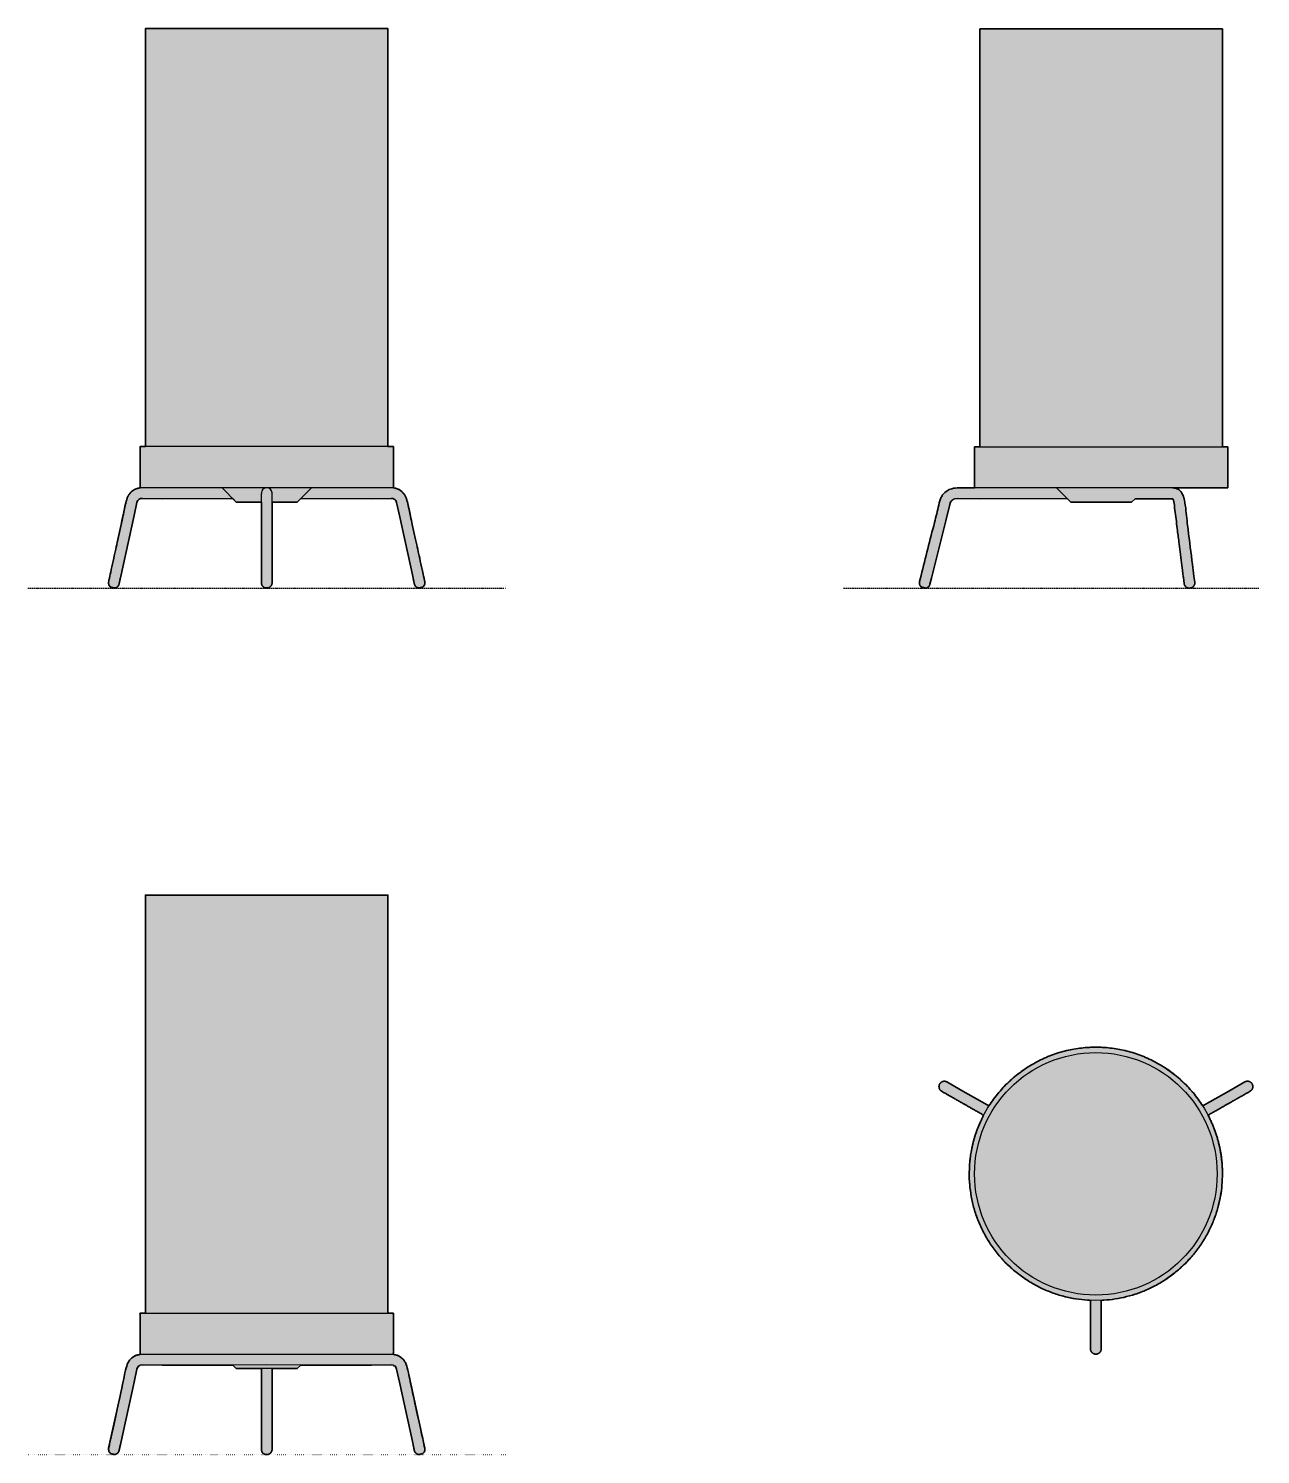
# Model space of a CAD drawing. Header units: millimetres. Extents: x 0 to 691, y -486 to 314.
import ezdxf

# ---------------------------------------------------------------- set-up
doc = ezdxf.new("R2010")
doc.units = ezdxf.units.MM
doc.linetypes.add('Dots', pattern=[1, 0, -1])
doc.layers.add('Blocks', color=7, linetype='Continuous')
doc.layers.add('Blocks$Fill', color=7, linetype='Continuous', true_color=0xffffff)
for name, color, linetype, lineweight, true_color in [('Blocks$Inner', 7, 'Continuous', 25, 0x007f00), ('Blocks$Outline', 7, 'Continuous', 35, 0xff3f3f), ('Groud', 7, 'Dots', 25, 0x243775)]:
    doc.layers.add(name, color=color, linetype=linetype, lineweight=lineweight, true_color=true_color)

# ---------------------------------------------------------------- blocks, each defined once
blk = doc.blocks.new('PM-02 Table Lamp Top')
at = {"layer": 'Blocks$Fill'}
blk.add_hatch(color=256, dxfattribs=at).paths.add_polyline_path([(130.93, 38.07), (129.67, 39.99), (128.33, 41.88), (126.94, 43.72), (125.48, 45.53), (123.96, 47.29), (122.38, 49), (120.75, 50.66), (119.06, 52.26), (117.33, 53.8), (115.54, 55.29), (113.71, 56.71), (111.84, 58.08), (109.94, 59.37), (107.99, 60.6), (106.02, 61.76), (104.02, 62.85), (101.99, 63.88), (99.95, 64.83), (97.89, 65.71), (95.81, 66.52), (93.72, 67.27), (91.63, 67.94), (89.53, 68.54), (87.44, 69.07), (85.34, 69.54), (83.25, 69.93), (81.18, 70.27), (79.11, 70.54), (77.05, 70.74), (75.02, 70.89), (73, 70.97), (71, 71), (69, 70.97), (66.98, 70.89), (64.95, 70.74), (62.89, 70.54), (60.82, 70.27), (58.75, 69.93), (56.66, 69.54), (54.56, 69.07), (52.47, 68.54), (50.37, 67.94), (48.28, 67.27), (46.19, 66.52), (44.11, 65.71), (42.05, 64.83), (40.01, 63.88), (37.98, 62.85), (35.98, 61.76), (34.01, 60.6), (32.06, 59.37), (30.16, 58.08), (28.29, 56.71), (26.46, 55.29), (24.67, 53.8), (22.94, 52.26), (21.25, 50.66), (19.62, 49), (18.04, 47.29), (16.52, 45.53), (15.06, 43.72), (13.67, 41.88), (12.33, 39.99), (11.07, 38.07), (-12.56, 51.54), (-12.62, 51.57), (-12.68, 51.6), (-12.73, 51.63), (-12.79, 51.65), (-12.85, 51.68), (-12.92, 51.71), (-12.98, 51.73), (-13.04, 51.75), (-13.11, 51.77), (-13.18, 51.79), (-13.24, 51.81), (-13.31, 51.83), (-13.38, 51.84), (-13.45, 51.86), (-13.52, 51.87), (-13.59, 51.88), (-13.66, 51.89), (-13.74, 51.89), (-13.81, 51.9), (-13.88, 51.9), (-13.96, 51.9), (-14.03, 51.9), (-14.11, 51.9), (-14.18, 51.89), (-14.26, 51.89), (-14.33, 51.88), (-14.41, 51.87), (-14.48, 51.86), (-14.56, 51.84), (-14.63, 51.82), (-14.7, 51.81), (-14.78, 51.79), (-14.85, 51.76), (-14.92, 51.74), (-14.99, 51.71), (-15.07, 51.68), (-15.14, 51.65), (-15.21, 51.62), (-15.27, 51.59), (-15.34, 51.55), (-15.41, 51.52), (-15.47, 51.48), (-15.54, 51.44), (-15.6, 51.4), (-15.66, 51.36), (-15.72, 51.31), (-15.78, 51.27), (-15.84, 51.22), (-15.9, 51.17), (-15.95, 51.12), (-16.01, 51.07), (-16.06, 51.02), (-16.11, 50.97), (-16.16, 50.92), (-16.21, 50.87), (-16.25, 50.81), (-16.3, 50.76), (-16.34, 50.7), (-16.38, 50.65), (-16.42, 50.59), (-16.46, 50.53), (-16.5, 50.48), (-16.53, 50.42), (-16.56, 50.36), (-16.6, 50.31), (-16.63, 50.25), (-16.66, 50.19), (-16.69, 50.13), (-16.71, 50.07), (-16.74, 50), (-16.76, 49.94), (-16.79, 49.88), (-16.81, 49.81), (-16.83, 49.74), (-16.85, 49.68), (-16.87, 49.61), (-16.88, 49.54), (-16.9, 49.47), (-16.91, 49.4), (-16.92, 49.33), (-16.93, 49.25), (-16.94, 49.18), (-16.95, 49.11), (-16.95, 49.04), (-16.96, 48.96), (-16.96, 48.89), (-16.96, 48.81), (-16.96, 48.74), (-16.95, 48.66), (-16.94, 48.59), (-16.94, 48.51), (-16.93, 48.44), (-16.91, 48.36), (-16.9, 48.29), (-16.88, 48.22), (-16.87, 48.14), (-16.85, 48.07), (-16.83, 48), (-16.8, 47.92), (-16.78, 47.85), (-16.75, 47.78), (-16.72, 47.71), (-16.69, 47.64), (-16.66, 47.57), (-16.63, 47.51), (-16.59, 47.44), (-16.56, 47.38), (-16.52, 47.31), (-16.48, 47.25), (-16.44, 47.19), (-16.4, 47.13), (-16.35, 47.07), (-16.31, 47.01), (-16.26, 46.95), (-16.22, 46.9), (-16.17, 46.85), (-16.12, 46.79), (-16.07, 46.74), (-16.02, 46.69), (-15.97, 46.65), (-15.91, 46.6), (-15.86, 46.56), (-15.81, 46.51), (-15.75, 46.47), (-15.7, 46.43), (-15.64, 46.39), (-15.59, 46.36), (-15.53, 46.32), (8.07, 32.87), (7.05, 30.85), (6.11, 28.82), (5.24, 26.76), (4.43, 24.69), (3.7, 22.62), (3.03, 20.53), (2.44, 18.45), (1.91, 16.36), (1.45, 14.27), (1.06, 12.2), (0.73, 10.13), (0.46, 8.07), (0.26, 6.02), (0.11, 4), (0.03, 1.99), (0, 0), (0.02, -1.53), (0.07, -3.07), (0.15, -4.62), (0.27, -6.19), (0.43, -7.76), (0.62, -9.34), (0.85, -10.93), (1.11, -12.53), (1.42, -14.13), (1.77, -15.73), (2.15, -17.34), (2.57, -18.95), (3.04, -20.55), (3.55, -22.16), (4.09, -23.76), (4.68, -25.36), (5.31, -26.95), (5.98, -28.53), (6.7, -30.1), (7.45, -31.66), (8.25, -33.21), (9.08, -34.75), (9.96, -36.26), (10.88, -37.76), (11.83, -39.25), (12.83, -40.71), (13.86, -42.15), (14.93, -43.56), (16.04, -44.95), (17.19, -46.31), (18.37, -47.65), (19.58, -48.96), (20.82, -50.23), (22.1, -51.48), (23.41, -52.69), (24.75, -53.87), (26.11, -55.01), (27.5, -56.12), (28.92, -57.19), (30.36, -58.22), (31.82, -59.21), (33.3, -60.17), (34.81, -61.08), (36.32, -61.96), (37.86, -62.79), (39.41, -63.58), (40.97, -64.34), (42.54, -65.05), (44.13, -65.72), (45.72, -66.35), (47.31, -66.93), (48.91, -67.48), (50.52, -67.98), (52.13, -68.45), (53.73, -68.87), (55.34, -69.25), (56.94, -69.59), (58.54, -69.9), (60.14, -70.16), (61.73, -70.39), (63.31, -70.58), (64.88, -70.74), (66.45, -70.85), (68, -70.94), (68, -98.1), (68, -98.17), (68, -98.24), (68.01, -98.3), (68.01, -98.37), (68.02, -98.44), (68.03, -98.51), (68.04, -98.58), (68.05, -98.65), (68.06, -98.72), (68.08, -98.79), (68.1, -98.86), (68.12, -98.93), (68.14, -99), (68.16, -99.07), (68.18, -99.14), (68.21, -99.21), (68.24, -99.27), (68.27, -99.34), (68.3, -99.41), (68.34, -99.48), (68.37, -99.55), (68.41, -99.61), (68.45, -99.68), (68.49, -99.74), (68.53, -99.81), (68.58, -99.87), (68.62, -99.93), (68.67, -99.99), (68.72, -100.05), (68.77, -100.11), (68.82, -100.17), (68.88, -100.22), (68.93, -100.28), (68.99, -100.33), (69.05, -100.38), (69.11, -100.43), (69.17, -100.48), (69.23, -100.52), (69.29, -100.57), (69.36, -100.61), (69.42, -100.65), (69.49, -100.69), (69.56, -100.73), (69.62, -100.77), (69.69, -100.8), (69.76, -100.83), (69.83, -100.86), (69.9, -100.89), (69.97, -100.92), (70.03, -100.94), (70.1, -100.96), (70.17, -100.99), (70.24, -101), (70.31, -101.02), (70.38, -101.04), (70.45, -101.05), (70.52, -101.06), (70.59, -101.07), (70.66, -101.08), (70.73, -101.09), (70.8, -101.09), (70.87, -101.1), (70.93, -101.1), (71, -101.1), (71.07, -101.1), (71.13, -101.1), (71.2, -101.09), (71.27, -101.09), (71.34, -101.08), (71.41, -101.07), (71.48, -101.06), (71.55, -101.05), (71.62, -101.04), (71.69, -101.02), (71.76, -101), (71.83, -100.99), (71.9, -100.96), (71.97, -100.94), (72.03, -100.92), (72.1, -100.89), (72.17, -100.86), (72.24, -100.83), (72.31, -100.8), (72.38, -100.77), (72.44, -100.73), (72.51, -100.69), (72.58, -100.65), (72.64, -100.61), (72.71, -100.57), (72.77, -100.52), (72.83, -100.48), (72.89, -100.43), (72.95, -100.38), (73.01, -100.33), (73.07, -100.28), (73.12, -100.22), (73.18, -100.17), (73.23, -100.11), (73.28, -100.05), (73.33, -99.99), (73.38, -99.93), (73.42, -99.87), (73.47, -99.81), (73.51, -99.74), (73.55, -99.68), (73.59, -99.61), (73.63, -99.55), (73.66, -99.48), (73.7, -99.41), (73.73, -99.34), (73.76, -99.27), (73.79, -99.21), (73.82, -99.14), (73.84, -99.07), (73.86, -99), (73.88, -98.93), (73.9, -98.86), (73.92, -98.79), (73.94, -98.72), (73.95, -98.65), (73.96, -98.58), (73.97, -98.51), (73.98, -98.44), (73.99, -98.37), (73.99, -98.3), (74, -98.24), (74, -98.17), (74, -98.1), (74, -70.94), (75.55, -70.85), (77.12, -70.74), (78.69, -70.58), (80.27, -70.39), (81.86, -70.16), (83.46, -69.9), (85.06, -69.59), (86.66, -69.25), (88.27, -68.87), (89.87, -68.45), (91.48, -67.98), (93.09, -67.48), (94.69, -66.93), (96.28, -66.35), (97.87, -65.72), (99.46, -65.05), (101.03, -64.34), (102.59, -63.58), (104.14, -62.79), (105.68, -61.96), (107.19, -61.08), (108.7, -60.17), (110.18, -59.21), (111.64, -58.22), (113.08, -57.19), (114.5, -56.12), (115.89, -55.01), (117.25, -53.87), (118.59, -52.69), (119.9, -51.48), (121.18, -50.23), (122.42, -48.96), (123.63, -47.65), (124.81, -46.31), (125.96, -44.95), (127.07, -43.56), (128.14, -42.15), (129.17, -40.71), (130.17, -39.25), (131.12, -37.76), (132.04, -36.26), (132.92, -34.75), (133.75, -33.21), (134.55, -31.66), (135.3, -30.1), (136.02, -28.53), (136.69, -26.95), (137.32, -25.36), (137.91, -23.76), (138.45, -22.16), (138.96, -20.55), (139.43, -18.95), (139.85, -17.34), (140.23, -15.73), (140.58, -14.13), (140.89, -12.53), (141.15, -10.93), (141.38, -9.34), (141.57, -7.76), (141.73, -6.19), (141.85, -4.62), (141.93, -3.07), (141.98, -1.53), (142, 0), (141.97, 1.99), (141.89, 4), (141.74, 6.02), (141.54, 8.07), (141.27, 10.13), (140.94, 12.2), (140.55, 14.27), (140.09, 16.36), (139.56, 18.45), (138.97, 20.53), (138.3, 22.62), (137.57, 24.69), (136.76, 26.76), (135.89, 28.82), (134.95, 30.85), (133.93, 32.87), (157.53, 46.32), (157.59, 46.36), (157.65, 46.39), (157.7, 46.43), (157.76, 46.47), (157.82, 46.51), (157.87, 46.55), (157.93, 46.59), (157.98, 46.64), (158.04, 46.68), (158.09, 46.73), (158.14, 46.78), (158.19, 46.83), (158.24, 46.88), (158.29, 46.94), (158.34, 46.99), (158.39, 47.05), (158.43, 47.11), (158.48, 47.17), (158.52, 47.23), (158.56, 47.3), (158.6, 47.36), (158.64, 47.43), (158.68, 47.49), (158.72, 47.56), (158.75, 47.63), (158.78, 47.7), (158.81, 47.77), (158.84, 47.84), (158.87, 47.91), (158.9, 47.99), (158.92, 48.06), (158.94, 48.14), (158.96, 48.21), (158.98, 48.29), (158.99, 48.36), (159.01, 48.44), (159.02, 48.52), (159.03, 48.59), (159.04, 48.67), (159.04, 48.75), (159.05, 48.82), (159.05, 48.9), (159.05, 48.98), (159.04, 49.05), (159.04, 49.13), (159.03, 49.2), (159.03, 49.28), (159.02, 49.35), (159.01, 49.42), (158.99, 49.5), (158.98, 49.57), (158.96, 49.64), (158.94, 49.71), (158.92, 49.78), (158.9, 49.85), (158.88, 49.92), (158.86, 49.98), (158.83, 50.05), (158.8, 50.11), (158.78, 50.17), (158.75, 50.24), (158.72, 50.3), (158.69, 50.36), (158.65, 50.41), (158.62, 50.47), (158.58, 50.53), (158.55, 50.59), (158.51, 50.64), (158.47, 50.7), (158.43, 50.75), (158.38, 50.81), (158.34, 50.86), (158.29, 50.92), (158.25, 50.97), (158.2, 51.02), (158.14, 51.07), (158.09, 51.12), (158.04, 51.17), (157.98, 51.22), (157.92, 51.27), (157.87, 51.32), (157.8, 51.36), (157.74, 51.4), (157.68, 51.45), (157.62, 51.49), (157.55, 51.53), (157.48, 51.56), (157.42, 51.6), (157.35, 51.63), (157.28, 51.67), (157.21, 51.7), (157.13, 51.72), (157.06, 51.75), (156.99, 51.78), (156.91, 51.8), (156.84, 51.82), (156.76, 51.84), (156.69, 51.86), (156.61, 51.87), (156.54, 51.89), (156.46, 51.9), (156.38, 51.91), (156.31, 51.92), (156.23, 51.92), (156.15, 51.93), (156.08, 51.93), (156, 51.93), (155.92, 51.93), (155.85, 51.92), (155.77, 51.92), (155.7, 51.91), (155.63, 51.9), (155.55, 51.89), (155.48, 51.87), (155.41, 51.86), (155.34, 51.84), (155.27, 51.83), (155.2, 51.81), (155.13, 51.78), (155.06, 51.76), (154.99, 51.74), (154.93, 51.71), (154.86, 51.69), (154.8, 51.66), (154.74, 51.63), (154.68, 51.6), (154.62, 51.57), (154.56, 51.54), (130.93, 38.07)], flags=0)
at = {"layer": 'Blocks$Inner'}
for points in [[(-12.56, 51.54), (-5.8, 47.68), (-2.2, 45.63), (8.76, 39.38), (11.07, 38.07)], [(154.56, 51.54), (147.8, 47.68), (144.2, 45.63), (133.24, 39.38), (130.93, 38.07)], [(74, -98.1), (74, -90.31), (74, -88.4), (74, -86.17), (74, -70.94)]]:
    blk.add_lwpolyline(points, dxfattribs=at)
for radius in [71, 68]:
    blk.add_circle((71, 0), radius, dxfattribs=at)
for points, knots in [([(-15.44, 46.27), (-18.05, 47.76), (-16.56, 50.36), (-15.08, 52.97), (-12.56, 51.54)], [-9.424778, -9.424778, -9.424778, -4.712389, -4.712389, 0, 0, 0]), ([(157.53, 46.32), (160.14, 47.81), (158.65, 50.41), (157.17, 53.02), (154.56, 51.54)], [0, 0, 0, 4.712389, 4.712389, 9.424778, 9.424778, 9.424778]), ([(68, -98.1), (68, -101.1), (71, -101.1), (74, -101.1), (74, -98.1)], [0, 0, 0, 4.712389, 4.712389, 9.424778, 9.424778, 9.424778])]:
    blk.add_rational_spline(points, [1, 0.707106781222, 1, 0.707106781222, 1], degree=2, knots=knots, dxfattribs=at)
for points, knots in [([(-15.53, 46.32), (-15.02, 46.03), (-13.98, 45.44), (-12.38, 44.53), (-11.01, 43.74), (-9.86, 43.09), (-9, 42.6), (-8.27, 42.18), (-7.69, 41.85), (-7.26, 41.61), (-6.83, 41.36), (-6.44, 41.14), (-5.96, 40.86), (-5.41, 40.55), (-4.82, 40.21), (-4.33, 39.93), (-3.78, 39.62), (-3.25, 39.32), (-2.71, 39.01), (-2.06, 38.65), (-1.34, 38.23), (-0.28, 37.63), (1.11, 36.83), (2.85, 35.84), (4.66, 34.81), (6.4, 33.82), (7.53, 33.18), (8.07, 32.87)], [0, 0, 0, 0, 0.0625, 0.125, 0.1875, 0.21875, 0.25, 0.28125, 0.296875, 0.3125, 0.328125, 0.34375, 0.359375, 0.375, 0.3828125, 0.390625, 0.3984375, 0.40625, 0.4140625, 0.421875, 0.4296875, 0.4375, 0.453125, 0.46875, 0.484375, 0.5, 0.5142436, 0.5142436, 0.5142436, 0.5142436]), ([(133.93, 32.87), (134.47, 33.18), (135.6, 33.82), (137.34, 34.81), (139.15, 35.84), (140.89, 36.83), (142.28, 37.63), (143.34, 38.23), (144.06, 38.65), (144.71, 39.01), (145.25, 39.32), (145.78, 39.62), (146.33, 39.93), (146.82, 40.21), (147.41, 40.55), (147.96, 40.86), (148.44, 41.14), (148.83, 41.36), (149.26, 41.61), (149.69, 41.85), (150.27, 42.18), (151, 42.6), (151.86, 43.09), (153.01, 43.74), (154.38, 44.53), (155.98, 45.44), (157.02, 46.03), (157.53, 46.32)], [-0.5142436, -0.5142436, -0.5142436, -0.5142436, -0.5, -0.484375, -0.46875, -0.453125, -0.4375, -0.4296875, -0.421875, -0.4140625, -0.40625, -0.3984375, -0.390625, -0.3828125, -0.375, -0.359375, -0.34375, -0.328125, -0.3125, -0.296875, -0.28125, -0.25, -0.21875, -0.1875, -0.125, -0.0625, 0, 0, 0, 0]), ([(68, -70.94), (68, -71.56), (68, -72.86), (68, -74.86), (68, -76.94), (68, -78.94), (68, -80.54), (68, -81.77), (68, -82.6), (68, -83.34), (68, -83.96), (68, -84.57), (68, -85.2), (68, -85.77), (68, -86.45), (68, -87.08), (68, -87.64), (68, -88.08), (68, -88.58), (68, -89.07), (68, -89.74), (68, -90.58), (68, -91.57), (68, -92.89), (68, -94.48), (68, -96.31), (68, -97.51), (68, -98.1)], [-0.5142436, -0.5142436, -0.5142436, -0.5142436, -0.5, -0.484375, -0.46875, -0.453125, -0.4375, -0.4296875, -0.421875, -0.4140625, -0.40625, -0.3984375, -0.390625, -0.3828125, -0.375, -0.359375, -0.34375, -0.328125, -0.3125, -0.296875, -0.28125, -0.25, -0.21875, -0.1875, -0.125, -0.0625, 0, 0, 0, 0])]:
    blk.add_open_spline(points, degree=3, knots=knots, dxfattribs=at)
at = {"layer": 'Blocks$Outline'}
for points in [[(11.07, 38.07), (8.76, 39.38), (-2.2, 45.63), (-5.8, 47.68), (-12.56, 51.54)], [(154.56, 51.54), (147.8, 47.68), (144.2, 45.63), (133.24, 39.38), (130.93, 38.07)], [(74, -98.1), (74, -90.31), (74, -88.4), (74, -86.17), (74, -70.94)]]:
    blk.add_lwpolyline(points, dxfattribs=at)
for points, weights, knots in [([(130.93, 38.07), (110.02, 71), (71, 71), (31.98, 71), (11.07, 38.07)], [0.863921146737, 0.814587729629, 1, 0.814587729627, 0.863921146738], [40.926104, 40.926104, 40.926104, 111.526539, 111.526539, 182.126975, 182.126975, 182.126975]), ([(-12.56, 51.54), (-15.08, 52.97), (-16.56, 50.36), (-18, 47.84), (-15.53, 46.32)], [1, 0.707106781222, 1, 0.714178949334, 0.986197191395], [0, 0, 0, 4.712389, 4.712389, 9.310993, 9.310993, 9.310993]), ([(157.53, 46.32), (160.14, 47.81), (158.65, 50.41), (157.17, 53.02), (154.56, 51.54)], [1, 0.707106781222, 1, 0.707106781222, 1], [0, 0, 0, 4.712389, 4.712389, 9.424778, 9.424778, 9.424778]), ([(8.07, 32.87), (0, 17.42), (0, 0), (0, -68.06), (68, -70.94)], [0.873591102566, 0.907724000509, 1, 0.715785698297, 0.983156507507], [187.916646, 187.916646, 187.916646, 223.053078, 223.053078, 331.274899, 331.274899, 331.274899]), ([(68, -98.1), (68, -101.1), (71, -101.1), (74, -101.1), (74, -98.1)], [1, 0.707106781222, 1, 0.707106781222, 1], [0, 0, 0, 4.712389, 4.712389, 9.424778, 9.424778, 9.424778])]:
    blk.add_rational_spline(points, weights, degree=2, knots=knots, dxfattribs=at)
for points, knots in [([(-15.53, 46.32), (-15.02, 46.03), (-13.98, 45.44), (-12.38, 44.53), (-11.01, 43.74), (-9.86, 43.09), (-9, 42.6), (-8.27, 42.18), (-7.69, 41.85), (-7.26, 41.61), (-6.83, 41.36), (-6.44, 41.14), (-5.96, 40.86), (-5.41, 40.55), (-4.82, 40.21), (-4.33, 39.93), (-3.78, 39.62), (-3.25, 39.32), (-2.71, 39.01), (-2.06, 38.65), (-1.34, 38.23), (-0.28, 37.63), (1.11, 36.83), (2.85, 35.84), (4.66, 34.81), (6.4, 33.82), (7.53, 33.18), (8.07, 32.87)], [0, 0, 0, 0, 0.0624998, 0.1249999, 0.1874999, 0.2187499, 0.2499999, 0.2812499, 0.2968749, 0.3124999, 0.3281249, 0.3437499, 0.3593749, 0.3749999, 0.3828125, 0.390625, 0.3984375, 0.40625, 0.4140625, 0.421875, 0.4296875, 0.4375, 0.453125, 0.46875, 0.484375, 0.5, 0.5142436, 0.5142436, 0.5142436, 0.5142436]), ([(133.93, 32.87), (134.47, 33.18), (135.6, 33.82), (137.34, 34.81), (139.15, 35.84), (140.89, 36.83), (142.28, 37.63), (143.34, 38.23), (144.06, 38.65), (144.71, 39.01), (145.25, 39.32), (145.78, 39.62), (146.33, 39.93), (146.82, 40.21), (147.41, 40.55), (147.96, 40.86), (148.44, 41.14), (148.83, 41.36), (149.26, 41.61), (149.69, 41.85), (150.27, 42.18), (151, 42.6), (151.86, 43.09), (153.01, 43.74), (154.38, 44.53), (155.98, 45.44), (157.02, 46.03), (157.53, 46.32)], [-0.5142436, -0.5142436, -0.5142436, -0.5142436, -0.5, -0.484375, -0.46875, -0.453125, -0.4375, -0.4296875, -0.421875, -0.4140625, -0.40625, -0.3984375, -0.390625, -0.3828125, -0.375, -0.359375, -0.34375, -0.328125, -0.3125, -0.296875, -0.28125, -0.25, -0.21875, -0.1875, -0.125, -0.0625, 0, 0, 0, 0]), ([(68, -70.94), (68, -71.56), (68, -72.86), (68, -74.86), (68, -76.94), (68, -78.94), (68, -80.54), (68, -81.77), (68, -82.6), (68, -83.34), (68, -83.96), (68, -84.57), (68, -85.2), (68, -85.77), (68, -86.45), (68, -87.08), (68, -87.64), (68, -88.08), (68, -88.58), (68, -89.07), (68, -89.74), (68, -90.58), (68, -91.57), (68, -92.89), (68, -94.48), (68, -96.31), (68, -97.51), (68, -98.1)], [-0.5142436, -0.5142436, -0.5142436, -0.5142436, -0.5, -0.484375, -0.46875, -0.453125, -0.4375, -0.4296875, -0.421875, -0.4140625, -0.40625, -0.3984375, -0.390625, -0.3828125, -0.375, -0.359375, -0.34375, -0.328125, -0.3125, -0.296875, -0.28125, -0.25, -0.21875, -0.1875, -0.125, -0.0625, 0, 0, 0, 0])]:
    blk.add_open_spline(points, degree=3, knots=knots, dxfattribs=at)
for points, weights in [([(142, 0), (142, 17.42), (133.93, 32.87)], [1, 0.907724000508, 0.873591102565]), ([(74, -70.94), (142, -68.06), (142, 0)], [0.983156507511, 0.715785698295, 1])]:
    blk.add_rational_spline(points, weights, degree=2, dxfattribs=at)
blk = doc.blocks.new('PM-02 Table Lamp Side')
at = {"layer": 'Blocks$Fill'}
blk.add_hatch(color=256, dxfattribs=at).paths.add_polyline_path([(192.62, 0.05), (192.62, 0.05), (192.63, 0.05), (192.63, 0.05), (192.64, 0.04), (192.64, 0.04), (192.65, 0.04), (192.65, 0.03), (192.66, 0.03), (192.67, 0.03), (192.69, 0.02), (192.7, 0.02), (192.71, 0.01), (192.72, 0.01), (192.74, 0.01), (192.75, 0), (192.78, -0.01), (192.81, -0.01), (192.84, -0.02), (192.88, -0.02), (192.92, -0.03), (192.96, -0.03), (193, -0.04), (193.04, -0.04), (193.14, -0.04), (193.23, -0.05), (193.34, -0.05), (193.44, -0.04), (193.55, -0.04), (193.66, -0.03), (193.76, -0.02), (193.97, 0), (194.18, 0.03), (194.28, 0.05), (194.39, 0.07), (194.49, 0.09), (194.59, 0.11), (194.69, 0.14), (194.79, 0.16), (194.87, 0.19), (194.92, 0.2), (194.96, 0.22), (194.99, 0.23), (195.03, 0.25), (195.06, 0.26), (195.09, 0.27), (195.12, 0.29), (195.15, 0.3), (195.16, 0.31), (195.18, 0.32), (195.19, 0.32), (195.2, 0.33), (195.21, 0.34), (195.22, 0.34), (195.23, 0.35), (195.23, 0.36), (195.24, 0.37), (195.25, 0.37), (195.25, 0.37), (195.25, 0.37), (195.26, 0.38), (195.26, 0.38), (195.26, 0.38), (195.34, 0.44), (195.42, 0.5), (195.5, 0.56), (195.58, 0.63), (195.66, 0.69), (195.73, 0.77), (195.77, 0.8), (195.81, 0.84), (195.84, 0.88), (195.88, 0.92), (195.91, 0.96), (195.94, 1), (195.98, 1.04), (196.01, 1.08), (196.04, 1.12), (196.07, 1.17), (196.1, 1.21), (196.13, 1.25), (196.16, 1.3), (196.19, 1.34), (196.21, 1.39), (196.24, 1.44), (196.26, 1.48), (196.29, 1.53), (196.31, 1.58), (196.34, 1.63), (196.36, 1.67), (196.38, 1.72), (196.4, 1.77), (196.42, 1.82), (196.44, 1.87), (196.45, 1.92), (196.47, 1.97), (196.49, 2.02), (196.5, 2.08), (196.51, 2.13), (196.53, 2.18), (196.54, 2.23), (196.55, 2.28), (196.56, 2.33), (196.57, 2.38), (196.58, 2.44), (196.58, 2.49), (196.59, 2.54), (196.6, 2.59), (196.6, 2.64), (196.61, 2.75), (196.61, 2.85), (196.61, 2.95), (196.6, 3.05), (196.6, 3.15), (196.58, 3.25), (196.16, 6.65), (192.85, 32.75), (192.85, 32.75), (192.85, 32.75), (192.84, 32.83), (191.49, 44.95), (191.29, 46.4), (191.06, 47.85), (190.92, 48.57), (190.77, 49.29), (190.62, 49.98), (190.54, 50.31), (190.44, 50.65), (190.35, 50.99), (190.24, 51.32), (190.12, 51.64), (190.06, 51.81), (189.99, 51.97), (189.9, 52.19), (189.79, 52.42), (189.68, 52.64), (189.57, 52.86), (189.45, 53.07), (189.32, 53.28), (189.18, 53.49), (189.04, 53.7), (188.91, 53.88), (188.77, 54.06), (188.62, 54.23), (188.54, 54.32), (188.47, 54.4), (188.39, 54.48), (188.31, 54.57), (188.23, 54.64), (188.14, 54.72), (188.06, 54.8), (187.97, 54.87), (187.89, 54.94), (187.8, 55.01), (187.73, 55.06), (187.66, 55.11), (187.52, 55.2), (187.38, 55.29), (187.23, 55.38), (187.08, 55.46), (186.93, 55.53), (186.78, 55.61), (186.62, 55.67), (186.46, 55.74), (186.29, 55.8), (186.13, 55.85), (185.96, 55.9), (185.79, 55.95), (185.62, 55.98), (185.44, 56.02), (185.27, 56.05), (185.14, 56.06), (185, 56.08), (184.87, 56.09), (184.73, 56.1), (184.46, 56.11), (184.19, 56.12), (215.13, 56.12), (215.13, 79.22), (212.13, 79.22), (212.13, 313.62), (76.13, 313.62), (76.13, 79.22), (73.13, 79.22), (73.13, 56.12), (66.51, 56.2), (64.3, 56.17), (63.29, 56.13), (62.78, 56.1), (62.28, 56.06), (61.78, 56), (61.53, 55.97), (61.28, 55.93), (61.03, 55.88), (60.78, 55.83), (60.54, 55.77), (60.29, 55.71), (60.12, 55.66), (59.95, 55.6), (59.78, 55.54), (59.61, 55.48), (59.44, 55.42), (59.27, 55.35), (59.11, 55.28), (58.94, 55.21), (58.78, 55.13), (58.62, 55.05), (58.45, 54.97), (58.29, 54.88), (58.14, 54.79), (57.98, 54.7), (57.82, 54.61), (57.67, 54.51), (57.52, 54.41), (57.37, 54.3), (57.22, 54.2), (57.08, 54.09), (56.93, 53.98), (56.79, 53.86), (56.65, 53.75), (56.51, 53.63), (56.38, 53.51), (56.25, 53.38), (56.12, 53.25), (55.99, 53.13), (55.87, 52.99), (55.75, 52.86), (55.63, 52.73), (55.51, 52.59), (55.36, 52.4), (55.21, 52.21), (55.07, 52.01), (54.94, 51.81), (54.81, 51.61), (54.69, 51.4), (54.57, 51.19), (54.46, 50.98), (54.33, 50.72), (54.21, 50.46), (54.1, 50.19), (53.99, 49.92), (53.89, 49.65), (53.8, 49.37), (53.71, 49.09), (53.62, 48.81), (53.47, 48.25), (43.13, 7), (42.27, 3.61), (42.25, 3.51), (42.23, 3.41), (42.21, 3.31), (42.2, 3.21), (42.19, 3.11), (42.18, 3.01), (42.18, 2.91), (42.18, 2.8), (42.18, 2.7), (42.19, 2.6), (42.2, 2.55), (42.2, 2.49), (42.21, 2.44), (42.22, 2.39), (42.23, 2.34), (42.24, 2.29), (42.25, 2.23), (42.26, 2.18), (42.27, 2.13), (42.29, 2.08), (42.3, 2.03), (42.32, 1.98), (42.33, 1.93), (42.35, 1.88), (42.37, 1.83), (42.39, 1.78), (42.41, 1.73), (42.43, 1.68), (42.45, 1.63), (42.47, 1.59), (42.49, 1.54), (42.52, 1.49), (42.54, 1.45), (42.57, 1.4), (42.62, 1.31), (42.68, 1.22), (42.73, 1.14), (42.8, 1.06), (42.86, 0.98), (42.92, 0.9), (42.99, 0.82), (43.06, 0.75), (43.13, 0.68), (43.21, 0.62), (45.85, -0.05), (45.95, -0.02), (46.04, 0), (46.14, 0.03), (46.23, 0.07), (46.33, 0.11), (46.42, 0.15), (46.51, 0.19), (46.61, 0.24), (46.7, 0.29), (46.78, 0.34), (46.83, 0.37), (46.87, 0.4), (46.92, 0.43), (46.96, 0.46), (47, 0.49), (47.04, 0.52), (47.08, 0.56), (47.12, 0.59), (47.16, 0.63), (47.2, 0.66), (47.24, 0.7), (47.28, 0.73), (47.32, 0.77), (47.35, 0.81), (47.39, 0.85), (47.42, 0.89), (47.46, 0.93), (47.49, 0.97), (47.53, 1.01), (47.56, 1.05), (47.59, 1.09), (47.62, 1.13), (47.65, 1.18), (47.68, 1.22), (47.74, 1.31), (47.79, 1.4), (47.84, 1.49), (47.88, 1.58), (47.93, 1.67), (47.97, 1.77), (48, 1.86), (48.03, 1.96), (48.06, 2.05), (48.09, 2.15), (48.94, 5.54), (48.93, 5.54), (59.29, 46.91), (59.72, 48.16), (60.01, 48.65), (60.43, 49.12), (60.93, 49.52), (61.34, 49.77), (62.09, 49.99), (63.54, 50.16), (76.35, 49.99), (125.07, 50.11), (127.06, 48.12), (161.2, 48.12), (163.15, 50.06), (184.3, 50.01), (184.31, 49.98), (184.35, 49.93), (184.38, 49.88), (184.4, 49.82), (184.43, 49.77), (184.46, 49.72), (184.48, 49.66), (184.52, 49.56), (184.59, 49.39), (184.64, 49.23), (184.7, 49.06), (184.74, 48.88), (184.8, 48.67), (184.85, 48.45), (184.89, 48.23), (184.92, 48.01), (190.21, 5.9), (190.21, 5.9), (190.63, 2.5), (190.65, 2.4), (190.66, 2.31), (190.68, 2.21), (190.71, 2.11), (190.73, 2.01), (190.77, 1.91), (190.78, 1.86), (190.8, 1.81), (190.82, 1.77), (190.84, 1.72), (190.86, 1.67), (190.88, 1.62), (190.9, 1.57), (190.93, 1.53), (190.95, 1.48), (190.98, 1.43), (191, 1.39), (191.03, 1.34), (191.06, 1.29), (191.09, 1.25), (191.12, 1.21), (191.15, 1.16), (191.18, 1.12), (191.21, 1.08), (191.24, 1.03), (191.27, 0.99), (191.31, 0.95), (191.34, 0.91), (191.38, 0.87), (191.41, 0.83), (191.45, 0.79), (191.49, 0.75), (191.53, 0.72), (191.57, 0.68), (191.6, 0.65), (191.64, 0.61), (191.69, 0.58), (191.73, 0.54), (191.77, 0.51), (191.81, 0.48), (191.85, 0.45), (191.9, 0.42), (191.94, 0.39), (191.98, 0.36), (192.03, 0.33), (192.07, 0.31), (192.16, 0.26), (192.25, 0.21), (192.34, 0.16), (192.44, 0.12), (192.53, 0.09)], flags=0)
at = {"layer": 'Blocks$Inner'}
for p, q in [((184.96, 47.71), (184.99, 47.54)), ((42.27, 3.61), (43.13, 7)), ((45.85, -0.05), (43.21, 0.62)), ((190.21, 5.9), (190.63, 2.5)), ((196.58, 3.25), (196.16, 6.65))]:
    blk.add_line(p, q, dxfattribs=at)
for points in [[(76.13, 79.22), (76.13, 313.62), (212.13, 313.62), (212.13, 79.22)], [(119.06, 56.12), (127.06, 48.12), (161.2, 48.12), (163.15, 50.06), (184.3, 50.01)], [(125.07, 50.11), (76.35, 49.99), (63.54, 50.16), (62.09, 49.99), (61.34, 49.77), (60.93, 49.52), (60.43, 49.12), (60.01, 48.65), (59.72, 48.16), (59.29, 46.91), (57.04, 37.67), (48.93, 5.54), (48.94, 5.54), (48.09, 2.15)]]:
    blk.add_lwpolyline(points, dxfattribs=at)
blk.add_lwpolyline([(215.13, 79.22), (215.13, 56.12), (73.13, 56.12), (73.13, 79.22)], close=True, dxfattribs=at)
at = {"layer": 'Blocks$Inner', "extrusion": (0, 0, -1)}
for centre, start, end in [((-45.17, 2.88), 310.99432, 14.13521), ((-45.19, 2.87), 194.03276, 257.17365)]:
    blk.add_arc(centre, 2.99, start, end, dxfattribs=at)
at = {"layer": 'Blocks$Inner'}
for centre, start, end in [((193.57, 2.86), 186.95109, 251.24043), ((193.64, 2.87), 303.06934, 7.33911)]:
    blk.add_arc(centre, 2.97, start, end, dxfattribs=at)
for points, knots in [([(43.13, 7), (45.64, 16.95), (48.97, 30.15), (52.68, 44.74), (53.89, 50.24), (56.15, 53.69), (59.67, 55.98), (65.92, 56.27), (70.2, 56.18), (73.13, 56.12)], [27.330388, 27.330388, 27.330388, 27.330388, 58.068463, 68.087485, 72.756656, 74.677004, 80.387737, 84.418102, 93.251194, 93.251194, 93.251194, 93.251194]), ([(196.16, 6.65), (195.88, 8.83), (194.75, 17.55), (193.5, 27.89), (191.9, 39.92), (191.55, 46.39), (190.19, 51.75), (189.14, 53.69), (187.97, 54.99), (186.63, 55.73), (185.22, 56.12), (184.22, 56.12), (183.69, 56.12)], [118.75996, 118.75996, 118.75996, 118.75996, 125.339405, 145.146067, 149.999536, 161.741139, 164.525886, 166.499395, 168.310506, 169.656983, 171.059613, 172.639276, 172.639276, 172.639276, 172.639276]), ([(184.3, 50.01), (184.3, 50), (184.4, 49.85), (184.56, 49.49), (184.78, 48.83), (184.91, 48.15), (185.41, 44.27), (186.02, 39.14), (187.05, 30.92), (188.02, 23.24), (190.2, 5.91), (190.21, 5.9)], [58.040558, 58.040558, 58.040558, 58.040558, 58.073392, 58.548967, 59.257941, 60.149798, 60.62608, 70.987297, 76.044423, 84.370521, 102.617601, 102.617601, 102.617601, 102.617601])]:
    blk.add_open_spline(points, degree=3, knots=knots, dxfattribs=at)
blk.add_rational_spline([(192.62, 0.05), (192.9, -0.13), (193.97, 0), (195.04, 0.13), (195.26, 0.38)], [0.921088229688, 0.754103663584, 1, 0.754103663584, 0.921088229688], degree=2, knots=[109.365939, 109.365939, 109.365939, 110.684689, 110.684689, 112.003439, 112.003439, 112.003439], dxfattribs=at)
at = {"layer": 'Blocks$Outline'}
for points in [[(212.13, 313.62), (76.13, 313.62)], [(76.13, 313.62), (76.13, 79.22)], [(212.13, 79.22), (212.13, 313.62)], [(76.13, 79.22), (73.13, 79.22)], [(73.13, 79.22), (73.13, 56.12)], [(215.13, 79.22), (212.13, 79.22)], [(215.13, 56.12), (215.13, 79.22)], [(184.19, 56.12), (215.13, 56.12)], [(48.93, 5.54), (57.04, 37.67), (59.29, 46.91), (59.72, 48.16), (60.01, 48.65), (60.43, 49.12), (60.93, 49.52), (61.34, 49.77), (62.09, 49.99), (63.54, 50.16), (76.35, 49.99), (125.07, 50.11)], [(125.07, 50.11), (127.06, 48.12)], [(127.06, 48.12), (161.2, 48.12)], [(161.2, 48.12), (163.15, 50.06)], [(163.15, 50.06), (184.3, 50.01)], [(192.85, 32.75), (192.84, 32.83)], [(43.13, 7), (42.27, 3.61)], [(43.21, 0.62), (45.85, -0.05)], [(48.09, 2.15), (48.94, 5.54)], [(48.94, 5.54), (48.93, 5.54)], [(190.21, 5.9), (190.63, 2.5)], [(196.58, 3.25), (196.16, 6.65)]]:
    blk.add_lwpolyline(points, dxfattribs=at)
for points, knots in [([(73.13, 56.12), (70.2, 56.18), (65.92, 56.27), (59.67, 55.98), (56.15, 53.69), (53.89, 50.24), (52.68, 44.74), (48.97, 30.15), (45.64, 16.95), (43.13, 7)], [0, 0, 0, 0, 8.833093, 12.863458, 18.574191, 20.494539, 25.163709, 35.182732, 65.920807, 65.920807, 65.920807, 65.920807]), ([(192.84, 32.83), (192.63, 34.43), (191.9, 39.92), (191.55, 46.39), (190.19, 51.75), (189.14, 53.69), (187.97, 54.99), (186.63, 55.73), (185.38, 56.08), (184.55, 56.11), (184.19, 56.12)], [26.386107, 26.386107, 26.386107, 26.386107, 31.239576, 42.981179, 45.765926, 47.739435, 49.550546, 50.897023, 52.299653, 53.385672, 53.385672, 53.385672, 53.385672]), ([(184.3, 50.01), (184.3, 50), (184.4, 49.85), (184.56, 49.49), (184.78, 48.83), (184.91, 48.15), (185.41, 44.27), (186.02, 39.14), (187.05, 30.92), (188.02, 23.24), (190.21, 5.9), (190.21, 5.9), (190.21, 5.9)], [0.292705, 0.292705, 0.292705, 0.292705, 0.32552, 0.800826, 1.509398, 2.400749, 2.876761, 13.232106, 18.286366, 26.607745, 44.844484, 44.869723, 44.869723, 44.869723, 44.869723]), ([(196.16, 6.65), (195.88, 8.83), (194.76, 17.52), (193.7, 26.23), (192.85, 32.75), (192.85, 32.75)], [0, 0, 0, 0, 6.579445, 26.306329, 26.306329, 26.306329, 26.306329, 26.306329])]:
    blk.add_open_spline(points, degree=3, knots=knots, dxfattribs=at)
for points, weights in [([(42.27, 3.61), (41.82, 1.82), (43.21, 0.62)], [1, 0.851997097018, 1]), ([(45.85, -0.05), (47.64, 0.36), (48.09, 2.15)], [1, 0.851997097018, 1]), ([(190.63, 2.5), (190.86, 0.65), (192.62, 0.05)], [1, 0.846707358552, 1]), ([(195.26, 0.38), (196.82, 1.4), (196.58, 3.25)], [1, 0.846798256602, 1])]:
    blk.add_rational_spline(points, weights, degree=2, dxfattribs=at)
blk.add_rational_spline([(192.62, 0.05), (192.9, -0.13), (193.97, 0), (195.04, 0.13), (195.26, 0.38)], [0.921088229688, 0.754103663584, 1, 0.754103663584, 0.921088229688], degree=2, knots=[-2.889547, -2.889547, -2.889547, -1.570796, -1.570796, -0.252046, -0.252046, -0.252046], dxfattribs=at)
blk = doc.blocks.new('PM-02 Table Lamp Back')
at = {"layer": 'Blocks$Fill'}
blk.add_hatch(color=256, dxfattribs=at).paths.add_polyline_path([(65.56, 79.26), (62.56, 79.26), (62.56, 56.16), (60.92, 55.77), (59.34, 55.15), (57.77, 54.04), (56.47, 52.62), (55.49, 50.95), (54.42, 47.27), (52.45, 37.94), (44.93, 3.56), (44.91, 3.46), (44.9, 3.36), (44.88, 3.26), (44.88, 3.16), (44.87, 3.06), (44.87, 2.96), (44.87, 2.85), (44.87, 2.75), (44.88, 2.64), (44.88, 2.59), (44.89, 2.54), (44.9, 2.49), (44.91, 2.43), (44.92, 2.38), (44.93, 2.33), (44.94, 2.28), (44.95, 2.22), (44.96, 2.17), (44.98, 2.12), (44.99, 2.07), (45.01, 2.02), (45.02, 1.97), (45.04, 1.92), (45.06, 1.87), (45.08, 1.82), (45.1, 1.77), (45.12, 1.72), (45.14, 1.67), (45.16, 1.62), (45.19, 1.57), (45.21, 1.53), (45.24, 1.48), (45.26, 1.43), (45.29, 1.39), (45.32, 1.34), (45.34, 1.3), (45.37, 1.25), (45.43, 1.17), (45.5, 1.08), (45.56, 1), (45.63, 0.92), (45.7, 0.85), (45.77, 0.78), (45.84, 0.71), (45.92, 0.64), (45.99, 0.58), (46, 0.57), (46.01, 0.57), (46.01, 0.56), (46.02, 0.56), (46.03, 0.55), (46.04, 0.55), (46.05, 0.54), (46.07, 0.53), (46.1, 0.52), (46.12, 0.51), (46.15, 0.49), (46.21, 0.47), (46.28, 0.44), (46.36, 0.41), (46.45, 0.38), (46.64, 0.33), (46.85, 0.27), (47.06, 0.22), (47.27, 0.17), (47.46, 0.13), (47.66, 0.09), (47.87, 0.06), (48.06, 0.03), (48.15, 0.02), (48.23, 0.01), (48.31, 0.01), (48.38, 0), (48.44, 0), (48.47, 0), (48.49, 0), (48.52, 0), (48.54, 0), (48.55, 0), (48.56, 0.01), (48.57, 0.01), (48.57, 0.01), (48.68, 0.04), (48.79, 0.07), (48.89, 0.1), (48.94, 0.12), (48.99, 0.14), (49.04, 0.16), (49.09, 0.18), (49.14, 0.2), (49.19, 0.22), (49.24, 0.25), (49.29, 0.27), (49.33, 0.3), (49.38, 0.32), (49.43, 0.35), (49.47, 0.38), (49.52, 0.41), (49.56, 0.44), (49.61, 0.47), (49.65, 0.5), (49.7, 0.53), (49.74, 0.56), (49.78, 0.6), (49.82, 0.63), (49.86, 0.66), (49.9, 0.7), (49.94, 0.73), (49.98, 0.77), (50.01, 0.81), (50.05, 0.85), (50.09, 0.89), (50.12, 0.92), (50.16, 0.96), (50.19, 1), (50.22, 1.04), (50.25, 1.09), (50.29, 1.13), (50.32, 1.17), (50.35, 1.21), (50.37, 1.26), (50.4, 1.3), (50.43, 1.34), (50.45, 1.39), (50.48, 1.43), (50.53, 1.52), (50.57, 1.62), (50.61, 1.71), (50.65, 1.8), (50.69, 1.9), (50.72, 2), (50.75, 2.09), (50.77, 2.19), (50.8, 2.29), (51.53, 5.68), (60.72, 47.85), (60.95, 48.46), (61.24, 48.98), (61.62, 49.44), (62.04, 49.79), (62.4, 49.98), (62.67, 50.05), (63.84, 50.21), (74.86, 50.03), (114.51, 50.15), (116.49, 48.16), (130.56, 48.16), (130.56, 2.92), (130.56, 2.87), (130.56, 2.82), (130.56, 2.76), (130.57, 2.71), (130.57, 2.66), (130.57, 2.61), (130.58, 2.55), (130.59, 2.5), (130.59, 2.44), (130.6, 2.39), (130.61, 2.34), (130.62, 2.28), (130.63, 2.23), (130.65, 2.18), (130.66, 2.12), (130.68, 2.07), (130.69, 2.01), (130.71, 1.96), (130.73, 1.91), (130.75, 1.86), (130.77, 1.8), (130.79, 1.75), (130.81, 1.7), (130.83, 1.65), (130.86, 1.6), (130.88, 1.54), (130.91, 1.49), (130.94, 1.44), (130.97, 1.39), (131, 1.35), (131.03, 1.3), (131.06, 1.25), (131.09, 1.2), (131.12, 1.16), (131.16, 1.11), (131.19, 1.06), (131.23, 1.02), (131.26, 0.98), (131.3, 0.93), (131.34, 0.89), (131.38, 0.85), (131.42, 0.81), (131.46, 0.77), (131.5, 0.73), (131.54, 0.69), (131.58, 0.66), (131.62, 0.62), (131.67, 0.58), (131.71, 0.55), (131.76, 0.52), (131.8, 0.48), (131.85, 0.45), (131.89, 0.42), (131.94, 0.39), (131.98, 0.36), (132.03, 0.34), (132.08, 0.31), (132.13, 0.28), (132.17, 0.26), (132.22, 0.24), (132.27, 0.21), (132.32, 0.19), (132.37, 0.17), (132.41, 0.15), (132.44, 0.14), (132.46, 0.14), (132.51, 0.12), (132.56, 0.11), (132.62, 0.09), (132.68, 0.08), (132.74, 0.07), (132.8, 0.06), (132.87, 0.05), (133.01, 0.03), (133.15, 0.02), (133.29, 0.01), (133.43, 0), (133.56, 0), (133.72, 0), (133.87, 0.01), (134.03, 0.02), (134.11, 0.03), (134.19, 0.04), (134.27, 0.05), (134.34, 0.06), (134.41, 0.07), (134.48, 0.09), (134.54, 0.1), (134.6, 0.12), (134.63, 0.13), (134.66, 0.13), (134.68, 0.14), (134.71, 0.15), (134.77, 0.18), (134.82, 0.2), (134.86, 0.22), (134.91, 0.24), (134.96, 0.26), (135, 0.29), (135.05, 0.31), (135.1, 0.34), (135.14, 0.37), (135.19, 0.4), (135.23, 0.42), (135.28, 0.45), (135.32, 0.49), (135.37, 0.52), (135.41, 0.55), (135.45, 0.58), (135.49, 0.62), (135.54, 0.65), (135.58, 0.69), (135.62, 0.73), (135.66, 0.76), (135.7, 0.8), (135.74, 0.84), (135.78, 0.88), (135.81, 0.92), (135.85, 0.97), (135.89, 1.01), (135.92, 1.05), (135.95, 1.1), (135.99, 1.14), (136.02, 1.19), (136.05, 1.23), (136.08, 1.28), (136.11, 1.33), (136.14, 1.37), (136.17, 1.42), (136.2, 1.47), (136.23, 1.52), (136.25, 1.57), (136.28, 1.62), (136.3, 1.67), (136.32, 1.72), (136.34, 1.77), (136.36, 1.82), (136.38, 1.88), (136.4, 1.93), (136.42, 1.98), (136.43, 2.03), (136.45, 2.08), (136.46, 2.14), (136.48, 2.19), (136.49, 2.24), (136.5, 2.3), (136.51, 2.35), (136.52, 2.4), (136.53, 2.45), (136.54, 2.51), (136.54, 2.56), (136.55, 2.61), (136.55, 2.66), (136.56, 2.72), (136.56, 2.77), (136.56, 2.82), (136.56, 2.92), (136.56, 6.31), (136.56, 48.16), (150.63, 48.16), (152.62, 50.15), (203.28, 50.21), (204.45, 50.05), (204.72, 49.98), (205.08, 49.79), (205.5, 49.44), (205.88, 48.98), (206.18, 48.46), (206.4, 47.85), (207.96, 40.55), (215.59, 5.68), (216.33, 2.29), (216.35, 2.19), (216.37, 2.09), (216.4, 1.99), (216.44, 1.9), (216.47, 1.8), (216.51, 1.7), (216.53, 1.66), (216.56, 1.61), (216.58, 1.56), (216.6, 1.52), (216.63, 1.47), (216.66, 1.42), (216.68, 1.38), (216.71, 1.33), (216.74, 1.29), (216.77, 1.24), (216.8, 1.2), (216.83, 1.15), (216.86, 1.11), (216.89, 1.07), (216.93, 1.03), (216.96, 0.99), (217, 0.94), (217.03, 0.9), (217.07, 0.86), (217.11, 0.83), (217.15, 0.79), (217.18, 0.75), (217.22, 0.71), (217.26, 0.68), (217.3, 0.64), (217.34, 0.61), (217.39, 0.57), (217.43, 0.54), (217.47, 0.51), (217.51, 0.48), (217.56, 0.45), (217.6, 0.42), (217.65, 0.39), (217.69, 0.36), (217.74, 0.33), (217.78, 0.31), (217.83, 0.28), (217.88, 0.26), (217.92, 0.23), (217.97, 0.21), (218.07, 0.17), (218.16, 0.13), (218.26, 0.09), (218.35, 0.06), (218.45, 0.03), (218.55, 0.01), (218.55, 0.01), (218.56, 0.01), (218.57, 0), (218.58, 0), (218.6, 0), (218.62, 0), (218.65, 0), (218.67, 0), (218.73, 0), (218.8, 0.01), (218.88, 0.01), (219.05, 0.03), (219.25, 0.06), (219.45, 0.09), (219.66, 0.13), (219.85, 0.17), (220.06, 0.22), (220.27, 0.27), (220.47, 0.32), (220.66, 0.38), (220.75, 0.41), (220.83, 0.44), (220.9, 0.46), (220.96, 0.49), (220.99, 0.5), (221.02, 0.51), (221.04, 0.53), (221.06, 0.54), (221.08, 0.55), (221.09, 0.55), (221.1, 0.56), (221.11, 0.56), (221.11, 0.57), (221.12, 0.57), (221.13, 0.58), (221.21, 0.65), (221.29, 0.72), (221.37, 0.79), (221.44, 0.87), (221.52, 0.95), (221.55, 0.99), (221.59, 1.03), (221.62, 1.07), (221.65, 1.11), (221.68, 1.15), (221.72, 1.2), (221.75, 1.24), (221.78, 1.28), (221.81, 1.33), (221.83, 1.37), (221.86, 1.42), (221.89, 1.47), (221.91, 1.51), (221.94, 1.56), (221.96, 1.61), (221.98, 1.65), (222.01, 1.7), (222.03, 1.75), (222.05, 1.8), (222.07, 1.85), (222.08, 1.9), (222.1, 1.95), (222.12, 2), (222.13, 2.05), (222.15, 2.1), (222.16, 2.15), (222.18, 2.2), (222.19, 2.25), (222.2, 2.3), (222.21, 2.35), (222.22, 2.4), (222.23, 2.45), (222.23, 2.5), (222.24, 2.55), (222.25, 2.66), (222.26, 2.76), (222.26, 2.86), (222.26, 2.96), (222.25, 3.06), (222.25, 3.16), (222.24, 3.26), (222.22, 3.36), (222.21, 3.46), (222.19, 3.56), (221.45, 6.95), (212.7, 47.27), (211.63, 50.95), (210.65, 52.62), (209.35, 54.04), (207.78, 55.15), (206.21, 55.77), (204.56, 56.16), (204.56, 79.26), (201.56, 79.26), (201.56, 313.66), (65.56, 313.66)], flags=0)
at = {"layer": 'Blocks$Inner'}
for p, q in [((62.56, 56.16), (204.56, 56.16)), ((136.56, 2.92), (136.56, 6.32))]:
    blk.add_line(p, q, dxfattribs=at)
for points in [[(65.56, 79.26), (65.56, 313.66), (201.56, 313.66), (201.56, 79.26)], [(44.93, 3.56), (45.67, 6.95), (52.45, 37.94), (54.42, 47.27), (55.49, 50.95), (56.47, 52.62), (57.77, 54.04), (59.34, 55.15), (60.92, 55.77), (62.56, 56.16), (62.56, 79.26), (204.56, 79.26), (204.56, 56.16), (206.21, 55.77), (207.78, 55.15), (209.35, 54.04), (210.65, 52.62), (211.63, 50.95), (212.7, 47.27), (214.67, 37.94), (221.45, 6.95), (222.19, 3.56)], [(216.33, 2.29), (215.59, 5.68), (207.96, 40.55), (206.4, 47.85), (206.18, 48.46), (205.88, 48.98), (205.5, 49.44), (205.08, 49.79), (204.72, 49.98), (204.45, 50.05), (203.28, 50.21), (192.26, 50.03), (133.56, 50.2), (74.86, 50.03), (63.84, 50.21), (62.67, 50.05), (62.4, 49.98), (62.04, 49.79), (61.62, 49.44), (61.24, 48.98), (60.95, 48.46), (60.72, 47.85), (59.16, 40.55), (51.53, 5.68), (50.8, 2.29)], [(152.62, 50.15), (150.63, 48.16), (116.49, 48.16), (114.51, 50.15)], [(130.56, 2.92), (130.56, 44.89), (130.56, 48.16)], [(136.56, 6.31), (136.56, 48.16)]]:
    blk.add_lwpolyline(points, dxfattribs=at)
at = {"layer": 'Blocks$Inner', "extrusion": (0, 0, -1)}
blk.add_arc((-133.5, 2.89), 2.94, 291.75008, 0.70941, dxfattribs=at)
at = {"layer": 'Blocks$Inner'}
blk.add_arc((133.62, 2.89), 2.94, 291.75008, 0.70941, dxfattribs=at)
blk.add_open_spline([(136.56, 30.93), (136.56, 31.36), (136.56, 33.07), (136.56, 36.08), (136.56, 39.16), (136.56, 40.96), (136.56, 41.41)], degree=3, knots=[0.20833333, 0.20833333, 0.20833333, 0.20833333, 0.21875, 0.25, 0.28125, 0.29166667, 0.29166667, 0.29166667, 0.29166667], dxfattribs=at)
blk.add_open_spline([(136.56, 6.32), (136.56, 8.69), (136.56, 13.48), (136.56, 18.39), (136.56, 20.87)], degree=3, dxfattribs=at)
for points, weights in [([(45.99, 0.58), (44.54, 1.74), (44.93, 3.56)], [1, 0.850629245371, 1]), ([(50.8, 2.29), (50.4, 0.45), (48.57, 0.01)], [1, 0.845975593402, 0.908468436737]), ([(133.43, 0), (132.77, 0.02), (132.41, 0.15)], [0.964553711817, 0.821403461372, 0.862865237059]), ([(218.55, 0.01), (216.72, 0.45), (216.33, 2.29)], [1, 0.845975593402, 1]), ([(222.19, 3.56), (222.58, 1.74), (221.13, 0.58)], [1, 0.850629245371, 0.920680339742])]:
    blk.add_rational_spline(points, weights, degree=2, dxfattribs=at)
for points, weights, knots in [([(48.57, 0.01), (48.27, -0.05), (47.27, 0.17), (46.22, 0.4), (45.99, 0.58)], [0.908468436737, 0.763875509747, 1, 0.754404441519, 1], [28.829763, 28.829763, 28.829763, 30.096107, 30.096107, 31.413244, 31.413244, 31.413244]), ([(134.77, 0.18), (134.38, 0), (133.56, 0), (133.5, 0), (133.43, 0)], [0.872472192095, 0.800916955171, 1, 0.981050922673, 0.964553711817], [3.6447, 3.6447, 3.6447, 4.712389, 4.712389, 4.814014, 4.814014, 4.814014]), ([(221.13, 0.58), (220.91, 0.4), (219.85, 0.17), (218.86, -0.05), (218.55, 0.01)], [0.920680339742, 0.754404441519, 1, 0.763875509747, 1], [249.227338, 249.227338, 249.227338, 250.544476, 250.544476, 251.810819, 251.810819, 251.810819])]:
    blk.add_rational_spline(points, weights, degree=2, knots=knots, dxfattribs=at)
at = {"layer": 'Blocks$Outline'}
for points in [[(201.56, 79.26), (201.56, 313.66), (65.56, 313.66), (65.56, 79.26)], [(51.53, 5.68), (59.16, 40.55), (60.72, 47.85), (60.95, 48.46), (61.24, 48.98), (61.62, 49.44), (62.04, 49.79), (62.4, 49.98), (62.67, 50.05), (63.84, 50.21), (74.86, 50.03), (114.51, 50.15)], [(114.51, 50.15), (116.49, 48.16), (130.56, 48.16)], [(136.56, 48.16), (150.63, 48.16), (152.62, 50.15)], [(136.56, 6.31), (136.56, 48.16)], [(152.62, 50.15), (192.26, 50.03), (203.28, 50.21), (204.45, 50.05), (204.72, 49.98), (205.08, 49.79), (205.5, 49.44), (205.88, 48.98), (206.18, 48.46), (206.4, 47.85), (207.96, 40.55), (215.59, 5.68)]]:
    blk.add_lwpolyline(points, dxfattribs=at)
for points, weights, degree, knots in [([(65.56, 79.26), (64.06, 79.26), (62.56, 79.26), (62.56, 67.71), (62.56, 56.16), (61.74, 55.97), (60.92, 55.77), (60.13, 55.46), (59.34, 55.15), (58.56, 54.59), (57.77, 54.04), (57.12, 53.33), (56.47, 52.62), (55.98, 51.78), (55.49, 50.95), (54.96, 49.11), (54.42, 47.27), (53.44, 42.61), (52.45, 37.94), (49.06, 22.45), (45.67, 6.95), (45.3, 5.26), (44.93, 3.56), (44.54, 1.74), (45.99, 0.58), (46.22, 0.4), (47.27, 0.17), (48.27, -0.05), (48.57, 0.01), (50.4, 0.45), (50.8, 2.29), (51.17, 3.98), (51.53, 5.68)], [1, 1, 1, 1, 1, 1, 1, 1, 1, 1, 1, 1, 1, 1, 1, 1, 1, 1, 1, 1, 1, 1, 1, 0.850629245371, 1, 0.754404441519, 1, 0.763875509747, 0.908468436737, 0.845975593402, 1, 1, 1], 2, [186.320291, 186.320291, 186.320291, 189.320291, 189.320291, 212.420291, 212.420291, 213.420291, 213.420291, 214.420291, 214.420291, 215.420291, 215.420291, 216.420291, 216.420291, 217.420291, 217.420291, 218.420291, 218.420291, 219.420291, 219.420291, 220.420291, 220.420291, 223.894288, 223.894288, 227.227338, 227.227338, 228.544476, 228.544476, 229.810819, 229.810819, 233.166586, 233.166586, 236.640583, 236.640583, 236.640583]), ([(215.59, 5.68), (215.96, 3.98), (216.33, 2.29), (216.72, 0.45), (218.55, 0.01), (218.86, -0.05), (219.85, 0.17), (220.91, 0.4), (221.13, 0.58), (222.58, 1.74), (222.19, 3.56), (221.82, 5.26), (221.45, 6.95), (218.06, 22.45), (214.67, 37.94), (213.68, 42.61), (212.7, 47.27), (212.17, 49.11), (211.63, 50.95), (211.14, 51.78), (210.65, 52.62), (210, 53.33), (209.35, 54.04), (208.56, 54.59), (207.78, 55.15), (206.99, 55.46), (206.21, 55.77), (205.38, 55.97), (204.56, 56.16), (204.56, 67.71), (204.56, 79.26), (203.06, 79.26), (201.56, 79.26)], [1, 1, 1, 0.845975593402, 1, 0.763875509747, 1, 0.754404441519, 0.920680339742, 0.850629245371, 1, 1, 1, 1, 1, 1, 1, 1, 1, 1, 1, 1, 1, 1, 1, 1, 1, 1, 1, 1, 1, 1, 1], 2, [0, 0, 0, 3.473996, 3.473996, 6.829763, 6.829763, 8.096107, 8.096107, 9.413244, 9.413244, 12.746295, 12.746295, 16.220291, 16.220291, 17.220291, 17.220291, 18.220291, 18.220291, 19.220291, 19.220291, 20.220291, 20.220291, 21.220291, 21.220291, 22.220291, 22.220291, 23.220291, 23.220291, 24.220291, 24.220291, 47.320291, 47.320291, 50.320291, 50.320291, 50.320291]), ([(130.56, 48.16), (130.56, 46.53), (130.56, 44.89), (130.56, 23.91), (130.56, 2.92), (130.54, 0.9), (132.41, 0.15), (132.77, 0.02), (133.43, 0), (133.5, 0), (133.56, 0), (134.3, 0), (134.71, 0.15)], [0.862865237059, 0.862865237059, 0.862865237059, 0.862865237059, 0.862865237059, 0.711283254547, 0.862865237059, 0.821403461372, 0.964553711817, 0.981050922673, 1, 0.816625239512, 0.86286523706], 2, [-52.209843, -52.209843, -52.209843, -51.209843, -51.209843, -9.239373, -9.239373, -5.695834, -5.695834, -4.814014, -4.814014, -4.712389, -4.712389, -3.728944, -3.728944, -3.728944]), ([(134.71, 0.15), (134.73, 0.16), (135.89, 0.64), (136.58, 1.69), (136.56, 2.92), (136.56, 4.05), (136.56, 5.18), (136.56, 6.31)], [1, 0.997695523289, 0.882884776593, 0.885189253304, 1, 1, 1, 1], 3, [0, 0, 0, 0, 0.069726, 3.543539, 3.543539, 3.543539, 6.928626, 6.928626, 6.928626, 6.928626])]:
    blk.add_rational_spline(points, weights, degree=degree, knots=knots, dxfattribs=at)
blk = doc.blocks.new('PM-02 Table Lamp Front')
at = {"layer": 'Blocks$Fill'}
blk.add_hatch(color=256, dxfattribs=at).paths.add_polyline_path([(215.59, 5.73), (216.33, 2.33), (216.35, 2.23), (216.37, 2.13), (216.4, 2.04), (216.44, 1.94), (216.47, 1.84), (216.51, 1.75), (216.53, 1.7), (216.56, 1.65), (216.58, 1.61), (216.6, 1.56), (216.63, 1.51), (216.66, 1.47), (216.68, 1.42), (216.71, 1.38), (216.74, 1.33), (216.77, 1.29), (216.8, 1.24), (216.83, 1.2), (216.86, 1.16), (216.89, 1.11), (216.93, 1.07), (216.96, 1.03), (217, 0.99), (217.03, 0.95), (217.07, 0.91), (217.11, 0.87), (217.15, 0.83), (217.18, 0.79), (217.22, 0.76), (217.26, 0.72), (217.3, 0.69), (217.34, 0.65), (217.39, 0.62), (217.43, 0.58), (217.47, 0.55), (217.51, 0.52), (217.56, 0.49), (217.6, 0.46), (217.65, 0.43), (217.69, 0.4), (217.74, 0.38), (217.78, 0.35), (217.83, 0.33), (217.88, 0.3), (217.92, 0.28), (217.97, 0.25), (218.07, 0.21), (218.16, 0.17), (218.26, 0.14), (218.35, 0.11), (218.45, 0.08), (218.55, 0.05), (218.55, 0.05), (218.56, 0.05), (218.57, 0.05), (218.58, 0.05), (218.6, 0.05), (218.62, 0.05), (218.65, 0.04), (218.67, 0.04), (218.73, 0.05), (218.8, 0.05), (218.88, 0.06), (219.05, 0.07), (219.25, 0.1), (219.45, 0.14), (219.66, 0.17), (219.85, 0.21), (220.06, 0.26), (220.27, 0.31), (220.47, 0.37), (220.66, 0.42), (220.75, 0.45), (220.83, 0.48), (220.9, 0.51), (220.96, 0.53), (220.99, 0.55), (221.02, 0.56), (221.04, 0.57), (221.06, 0.58), (221.08, 0.59), (221.09, 0.6), (221.1, 0.6), (221.11, 0.61), (221.11, 0.61), (221.12, 0.62), (221.13, 0.62), (221.21, 0.69), (221.29, 0.76), (221.37, 0.83), (221.44, 0.91), (221.52, 0.99), (221.55, 1.03), (221.59, 1.07), (221.62, 1.11), (221.65, 1.16), (221.68, 1.2), (221.72, 1.24), (221.75, 1.28), (221.78, 1.33), (221.81, 1.37), (221.83, 1.42), (221.86, 1.46), (221.89, 1.51), (221.91, 1.56), (221.94, 1.6), (221.96, 1.65), (221.98, 1.7), (222.01, 1.75), (222.03, 1.79), (222.05, 1.84), (222.07, 1.89), (222.08, 1.94), (222.1, 1.99), (222.12, 2.04), (222.13, 2.09), (222.15, 2.14), (222.16, 2.19), (222.18, 2.24), (222.19, 2.29), (222.2, 2.34), (222.21, 2.39), (222.22, 2.44), (222.23, 2.5), (222.23, 2.55), (222.24, 2.6), (222.25, 2.7), (222.26, 2.8), (222.26, 2.91), (222.26, 3.01), (222.25, 3.11), (222.25, 3.21), (222.24, 3.31), (222.22, 3.41), (222.21, 3.51), (222.19, 3.6), (221.45, 7), (212.7, 47.32), (211.63, 50.99), (210.65, 52.66), (209.35, 54.08), (207.78, 55.19), (206.21, 55.82), (204.56, 56.21), (204.56, 79.31), (201.56, 79.31), (201.56, 313.71), (65.56, 313.71), (65.56, 79.31), (62.56, 79.31), (62.56, 56.21), (60.92, 55.82), (59.34, 55.19), (57.77, 54.08), (56.47, 52.66), (55.49, 50.99), (54.42, 47.32), (52.45, 37.99), (44.93, 3.6), (44.91, 3.51), (44.9, 3.41), (44.88, 3.31), (44.88, 3.21), (44.87, 3.1), (44.87, 3), (44.87, 2.9), (44.87, 2.79), (44.88, 2.69), (44.88, 2.63), (44.89, 2.58), (44.9, 2.53), (44.91, 2.48), (44.92, 2.42), (44.93, 2.37), (44.94, 2.32), (44.95, 2.27), (44.96, 2.22), (44.98, 2.17), (44.99, 2.11), (45.01, 2.06), (45.02, 2.01), (45.04, 1.96), (45.06, 1.91), (45.08, 1.86), (45.1, 1.81), (45.12, 1.76), (45.14, 1.71), (45.16, 1.67), (45.19, 1.62), (45.21, 1.57), (45.24, 1.52), (45.26, 1.48), (45.29, 1.43), (45.32, 1.39), (45.34, 1.34), (45.37, 1.3), (45.43, 1.21), (45.5, 1.13), (45.56, 1.05), (45.63, 0.97), (45.7, 0.89), (45.77, 0.82), (45.84, 0.75), (45.92, 0.68), (45.99, 0.62), (46, 0.62), (46.01, 0.61), (46.01, 0.61), (46.02, 0.6), (46.03, 0.6), (46.04, 0.59), (46.05, 0.58), (46.07, 0.57), (46.1, 0.56), (46.12, 0.55), (46.15, 0.54), (46.21, 0.51), (46.28, 0.49), (46.36, 0.46), (46.45, 0.43), (46.64, 0.37), (46.85, 0.31), (47.06, 0.26), (47.27, 0.21), (47.46, 0.17), (47.66, 0.14), (47.87, 0.1), (48.06, 0.08), (48.15, 0.06), (48.23, 0.06), (48.31, 0.05), (48.38, 0.05), (48.44, 0.04), (48.47, 0.04), (48.49, 0.04), (48.52, 0.05), (48.54, 0.05), (48.55, 0.05), (48.56, 0.05), (48.57, 0.05), (48.57, 0.05), (48.68, 0.08), (48.79, 0.11), (48.89, 0.14), (48.94, 0.16), (48.99, 0.18), (49.04, 0.2), (49.09, 0.22), (49.14, 0.25), (49.19, 0.27), (49.24, 0.29), (49.29, 0.32), (49.33, 0.34), (49.38, 0.37), (49.43, 0.4), (49.47, 0.42), (49.52, 0.45), (49.56, 0.48), (49.61, 0.51), (49.65, 0.54), (49.7, 0.57), (49.74, 0.61), (49.78, 0.64), (49.82, 0.67), (49.86, 0.71), (49.9, 0.74), (49.94, 0.78), (49.98, 0.82), (50.01, 0.85), (50.05, 0.89), (50.09, 0.93), (50.12, 0.97), (50.16, 1.01), (50.19, 1.05), (50.22, 1.09), (50.25, 1.13), (50.29, 1.17), (50.32, 1.21), (50.35, 1.26), (50.37, 1.3), (50.4, 1.34), (50.43, 1.39), (50.45, 1.43), (50.48, 1.48), (50.53, 1.57), (50.57, 1.66), (50.61, 1.75), (50.65, 1.85), (50.69, 1.94), (50.72, 2.04), (50.75, 2.14), (50.77, 2.23), (50.8, 2.33), (51.53, 5.73), (60.72, 47.89), (60.95, 48.5), (61.24, 49.02), (61.62, 49.49), (62.04, 49.84), (62.4, 50.02), (62.67, 50.1), (63.84, 50.25), (74.86, 50.08), (114.51, 50.19), (116.49, 48.21), (130.56, 48.21), (130.56, 6.35), (130.56, 2.97), (130.56, 2.86), (130.56, 2.81), (130.57, 2.76), (130.57, 2.71), (130.57, 2.66), (130.58, 2.6), (130.59, 2.55), (130.59, 2.5), (130.6, 2.45), (130.61, 2.39), (130.62, 2.34), (130.63, 2.29), (130.64, 2.23), (130.66, 2.18), (130.67, 2.13), (130.69, 2.08), (130.7, 2.02), (130.72, 1.97), (130.74, 1.92), (130.76, 1.87), (130.78, 1.82), (130.8, 1.77), (130.82, 1.71), (130.85, 1.66), (130.87, 1.61), (130.9, 1.56), (130.92, 1.52), (130.95, 1.47), (130.98, 1.42), (131.01, 1.37), (131.04, 1.32), (131.07, 1.28), (131.1, 1.23), (131.13, 1.19), (131.17, 1.14), (131.2, 1.1), (131.24, 1.05), (131.27, 1.01), (131.31, 0.97), (131.35, 0.93), (131.38, 0.89), (131.42, 0.85), (131.46, 0.81), (131.5, 0.77), (131.54, 0.73), (131.59, 0.7), (131.63, 0.66), (131.67, 0.63), (131.71, 0.59), (131.76, 0.56), (131.8, 0.53), (131.84, 0.5), (131.89, 0.47), (131.93, 0.44), (131.98, 0.41), (132.03, 0.38), (132.07, 0.36), (132.12, 0.33), (132.16, 0.31), (132.21, 0.29), (132.26, 0.26), (132.31, 0.24), (132.35, 0.22), (132.41, 0.2), (132.44, 0.19), (132.46, 0.18), (132.49, 0.17), (132.52, 0.16), (132.58, 0.15), (132.64, 0.13), (132.71, 0.12), (132.78, 0.1), (132.85, 0.09), (132.93, 0.08), (133.01, 0.07), (133.09, 0.06), (133.25, 0.05), (133.41, 0.05), (133.56, 0.04), (133.69, 0.05), (133.83, 0.05), (133.97, 0.06), (134.12, 0.07), (134.25, 0.09), (134.32, 0.1), (134.38, 0.11), (134.45, 0.12), (134.51, 0.14), (134.56, 0.15), (134.61, 0.16), (134.66, 0.18), (134.69, 0.19), (134.71, 0.2), (134.76, 0.22), (134.8, 0.24), (134.85, 0.26), (134.9, 0.28), (134.95, 0.3), (135, 0.33), (135.04, 0.35), (135.09, 0.38), (135.14, 0.41), (135.18, 0.44), (135.23, 0.47), (135.27, 0.5), (135.32, 0.53), (135.36, 0.56), (135.41, 0.59), (135.45, 0.63), (135.5, 0.66), (135.54, 0.7), (135.58, 0.74), (135.62, 0.78), (135.66, 0.81), (135.7, 0.85), (135.74, 0.89), (135.78, 0.94), (135.82, 0.98), (135.86, 1.02), (135.89, 1.06), (135.93, 1.11), (135.96, 1.15), (136, 1.2), (136.03, 1.25), (136.06, 1.29), (136.1, 1.34), (136.13, 1.39), (136.16, 1.44), (136.18, 1.49), (136.21, 1.54), (136.24, 1.59), (136.26, 1.64), (136.29, 1.69), (136.31, 1.74), (136.33, 1.79), (136.35, 1.85), (136.37, 1.9), (136.39, 1.95), (136.41, 2.01), (136.43, 2.06), (136.45, 2.11), (136.46, 2.17), (136.47, 2.22), (136.49, 2.27), (136.5, 2.33), (136.51, 2.38), (136.52, 2.43), (136.53, 2.49), (136.54, 2.54), (136.54, 2.6), (136.55, 2.65), (136.55, 2.7), (136.56, 2.76), (136.56, 2.81), (136.56, 2.86), (136.56, 2.91), (136.56, 2.97), (136.56, 44.94), (136.56, 48.21), (150.63, 48.21), (152.62, 50.19), (203.28, 50.25), (204.45, 50.1), (204.72, 50.02), (205.08, 49.84), (205.5, 49.49), (205.88, 49.02), (206.18, 48.5), (206.4, 47.89), (207.96, 40.59)], flags=0)
at = {"layer": 'Blocks$Inner'}
for p, q in [((130.56, 6.35), (130.56, 52.6)), ((130.56, 6.36), (130.56, 2.97))]:
    blk.add_line(p, q, dxfattribs=at)
for points in [[(201.56, 79.31), (201.56, 313.71), (65.56, 313.71), (65.56, 79.31)], [(204.56, 56.21), (204.56, 79.31), (62.56, 79.31), (62.56, 56.21)], [(222.19, 3.6), (221.45, 7), (214.67, 37.99), (212.7, 47.32), (211.63, 50.99), (210.65, 52.66), (209.35, 54.08), (207.78, 55.19), (206.21, 55.82), (204.56, 56.21), (62.56, 56.21), (60.92, 55.82), (59.34, 55.19), (57.77, 54.08), (56.47, 52.66), (55.49, 50.99), (54.42, 47.32), (52.45, 37.99), (45.67, 7), (44.93, 3.6)], [(130.56, 48.21), (116.49, 48.21), (108.49, 56.21)], [(158.63, 56.21), (150.63, 48.21), (136.56, 48.21)], [(50.8, 2.33), (51.53, 5.73), (59.16, 40.59), (60.72, 47.89), (60.95, 48.5), (61.24, 49.02), (61.62, 49.49), (62.04, 49.84), (62.4, 50.02), (62.67, 50.1), (63.84, 50.25), (74.86, 50.08), (114.51, 50.19)], [(130.56, 53.32), (130.56, 52.97)], [(130.56, 52.52), (130.56, 53.06)], [(136.56, 53.16), (136.56, 53.3)], [(136.56, 2.97), (136.56, 44.94), (136.56, 50.95), (136.56, 53.2), (136.56, 53.16), (136.56, 53.21)], [(152.62, 50.19), (192.26, 50.08), (203.28, 50.25), (204.45, 50.1), (204.72, 50.02), (205.08, 49.84), (205.5, 49.49), (205.88, 49.02), (206.18, 48.5), (206.4, 47.89), (207.96, 40.59), (215.59, 5.73), (216.33, 2.33)]]:
    blk.add_lwpolyline(points, dxfattribs=at)
for centre, radius, start, end in [((133.56, 53.26), 3, 0.81695, 178.74833), ((133.5, 2.93), 2.94, 179.29059, 248.24992), ((133.62, 2.93), 2.94, 291.75008, 0.70941)]:
    blk.add_arc(centre, radius, start, end, dxfattribs=at)
blk.add_open_spline([(130.56, 30.98), (130.56, 31.4), (130.56, 33.11), (130.56, 36.12), (130.56, 39.2), (130.56, 41.01), (130.56, 41.46)], degree=3, knots=[0.20833333, 0.20833333, 0.20833333, 0.20833333, 0.21875, 0.25, 0.28125, 0.29166667, 0.29166667, 0.29166667, 0.29166667], dxfattribs=at)
blk.add_open_spline([(130.56, 20.91), (130.56, 18.44), (130.56, 13.53), (130.56, 8.73), (130.56, 6.36)], degree=3, dxfattribs=at)
for points, weights in [([(44.93, 3.6), (44.54, 1.78), (45.99, 0.62)], [1, 0.850629245371, 1]), ([(48.57, 0.05), (50.4, 0.49), (50.8, 2.33)], [0.908468436737, 0.845975593402, 1]), ([(133.69, 0.05), (134.35, 0.06), (134.71, 0.2)], [0.964553711817, 0.821403461372, 0.862865237059]), ([(216.33, 2.33), (216.72, 0.49), (218.55, 0.05)], [1, 0.845975593402, 1]), ([(221.13, 0.62), (222.58, 1.78), (222.19, 3.6)], [0.920680339741, 0.850629245371, 1])]:
    blk.add_rational_spline(points, weights, degree=2, dxfattribs=at)
for points, weights, knots in [([(45.99, 0.62), (46.22, 0.44), (47.27, 0.21), (48.27, 0), (48.57, 0.05)], [1, 0.754404441519, 1, 0.763875509747, 0.908468436737], [192.027338, 192.027338, 192.027338, 193.344476, 193.344476, 194.610819, 194.610819, 194.610819]), ([(132.35, 0.22), (132.74, 0.04), (133.56, 0.04), (133.62, 0.04), (133.69, 0.05)], [0.872472192095, 0.800916955171, 1, 0.981050922673, 0.964553711817], [3.6447, 3.6447, 3.6447, 4.712389, 4.712389, 4.814014, 4.814014, 4.814014]), ([(218.55, 0.05), (218.86, 0), (219.85, 0.21), (220.91, 0.44), (221.13, 0.62)], [1, 0.763875509747, 1, 0.754404441519, 0.920680339741], [17.829763, 17.829763, 17.829763, 19.096107, 19.096107, 20.413244, 20.413244, 20.413244])]:
    blk.add_rational_spline(points, weights, degree=2, knots=knots, dxfattribs=at)
at = {"layer": 'Blocks$Outline'}
for points in [[(201.56, 79.31), (201.56, 313.71), (65.56, 313.71), (65.56, 79.31)], [(65.56, 79.31), (62.56, 79.31), (62.56, 56.21)], [(204.56, 56.21), (204.56, 79.31), (201.56, 79.31)], [(51.53, 5.73), (59.16, 40.59), (60.72, 47.89), (60.95, 48.5), (61.24, 49.02), (61.62, 49.49), (62.04, 49.84), (62.4, 50.02), (62.67, 50.1), (63.84, 50.25), (74.86, 50.08), (114.51, 50.19)], [(114.51, 50.19), (116.49, 48.21), (130.56, 48.21)], [(130.56, 48.21), (130.56, 6.35)], [(136.56, 48.21), (150.63, 48.21), (152.62, 50.19)], [(152.62, 50.19), (192.26, 50.08), (203.28, 50.25), (204.45, 50.1), (204.72, 50.02), (205.08, 49.84), (205.5, 49.49), (205.88, 49.02), (206.18, 48.5), (206.4, 47.89), (207.96, 40.59), (215.59, 5.73)]]:
    blk.add_lwpolyline(points, dxfattribs=at)
for points, weights, degree, knots in [([(62.56, 56.21), (61.74, 56.01), (60.92, 55.82), (60.13, 55.51), (59.34, 55.19), (58.56, 54.64), (57.77, 54.08), (57.12, 53.37), (56.47, 52.66), (55.98, 51.83), (55.49, 50.99), (54.96, 49.15), (54.42, 47.32), (53.44, 42.65), (52.45, 37.99), (49.06, 22.49), (45.67, 7), (45.3, 5.3), (44.93, 3.6), (44.54, 1.78), (45.99, 0.62), (46.22, 0.44), (47.27, 0.21), (48.27, 0), (48.57, 0.05), (50.4, 0.49), (50.8, 2.33), (51.17, 4.03), (51.53, 5.73)], [1, 1, 1, 1, 1, 1, 1, 1, 1, 1, 1, 1, 1, 1, 1, 1, 1, 1, 1, 0.850629245371, 1, 0.754404441519, 1, 0.763875509747, 0.908468436737, 0.845975593402, 1, 1, 1], 2, [166.220291, 166.220291, 166.220291, 167.220291, 167.220291, 168.220291, 168.220291, 169.220291, 169.220291, 170.220291, 170.220291, 171.220291, 171.220291, 172.220291, 172.220291, 173.220291, 173.220291, 174.220291, 174.220291, 177.694288, 177.694288, 181.027338, 181.027338, 182.344476, 182.344476, 183.610819, 183.610819, 186.966586, 186.966586, 190.440583, 190.440583, 190.440583]), ([(215.59, 5.73), (215.96, 4.03), (216.33, 2.33), (216.72, 0.49), (218.55, 0.05), (218.86, 0), (219.85, 0.21), (220.91, 0.44), (221.13, 0.62), (222.58, 1.78), (222.19, 3.6), (221.82, 5.3), (221.45, 7), (218.06, 22.49), (214.67, 37.99), (213.68, 42.65), (212.7, 47.32), (212.17, 49.15), (211.63, 50.99), (211.14, 51.83), (210.65, 52.66), (210, 53.37), (209.35, 54.08), (208.56, 54.64), (207.78, 55.19), (206.99, 55.51), (206.21, 55.82), (205.38, 56.01), (204.56, 56.21)], [1, 1, 1, 0.845975593402, 1, 0.763875509747, 1, 0.754404441519, 0.920680339741, 0.850629245371, 1, 1, 1, 1, 1, 1, 1, 1, 1, 1, 1, 1, 1, 1, 1, 1, 1, 1, 1], 2, [0, 0, 0, 3.473996, 3.473996, 6.829763, 6.829763, 8.096107, 8.096107, 9.413244, 9.413244, 12.746295, 12.746295, 16.220291, 16.220291, 17.220291, 17.220291, 18.220291, 18.220291, 19.220291, 19.220291, 20.220291, 20.220291, 21.220291, 21.220291, 22.220291, 22.220291, 23.220291, 23.220291, 24.220291, 24.220291, 24.220291]), ([(132.41, 0.2), (132.82, 0.04), (133.56, 0.04), (133.62, 0.04), (133.69, 0.05), (134.35, 0.06), (134.71, 0.2), (136.59, 0.94), (136.56, 2.97), (136.56, 23.95), (136.56, 44.94), (136.56, 46.57), (136.56, 48.21)], [0.862865237061, 0.81662523951, 1, 0.981050922673, 0.964553711817, 0.821403461372, 0.862865237059, 0.711283254547, 0.862865237059, 0.862865237059, 0.862865237059, 0.862865237059, 0.862865237059], 2, [3.728944, 3.728944, 3.728944, 4.712389, 4.712389, 4.814014, 4.814014, 5.695834, 5.695834, 9.239373, 9.239373, 51.209843, 51.209843, 51.753879, 51.753879, 51.753879]), ([(130.56, 6.35), (130.56, 5.22), (130.56, 4.09), (130.56, 2.97), (130.55, 1.74), (131.23, 0.68), (132.39, 0.2), (132.41, 0.2)], [1, 1, 1, 1, 0.885189253305, 0.882884776593, 0.997695523288, 1], 3, [0.009704, 0.009704, 0.009704, 0.009704, 3.39479, 3.39479, 3.39479, 6.868603, 6.938329, 6.938329, 6.938329, 6.938329])]:
    blk.add_rational_spline(points, weights, degree=degree, knots=knots, dxfattribs=at)

msp = doc.modelspace()

# ---------------------------------------------------------------- linework, layer by layer
at = {"layer": 'Groud'}
for points in [[(0, 0), (267.38, 0)], [(457.34, 0), (690.78, 0)], [(0, -485.82), (267.38, -485.82)]]:
    msp.add_lwpolyline(points, dxfattribs=at)

# ---------------------------------------------------------------- block references
at = {"layer": 'Blocks'}
for name, p in [('PM-02 Table Lamp Front', (0, 0)), ('PM-02 Table Lamp Side', (457.34, 0)), ('PM-02 Table Lamp Back', (0, -485.82)), ('PM-02 Table Lamp Top', (527.47, -328.46))]:
    msp.add_blockref(name, p, dxfattribs=at)

doc.saveas('drawing.dxf')
